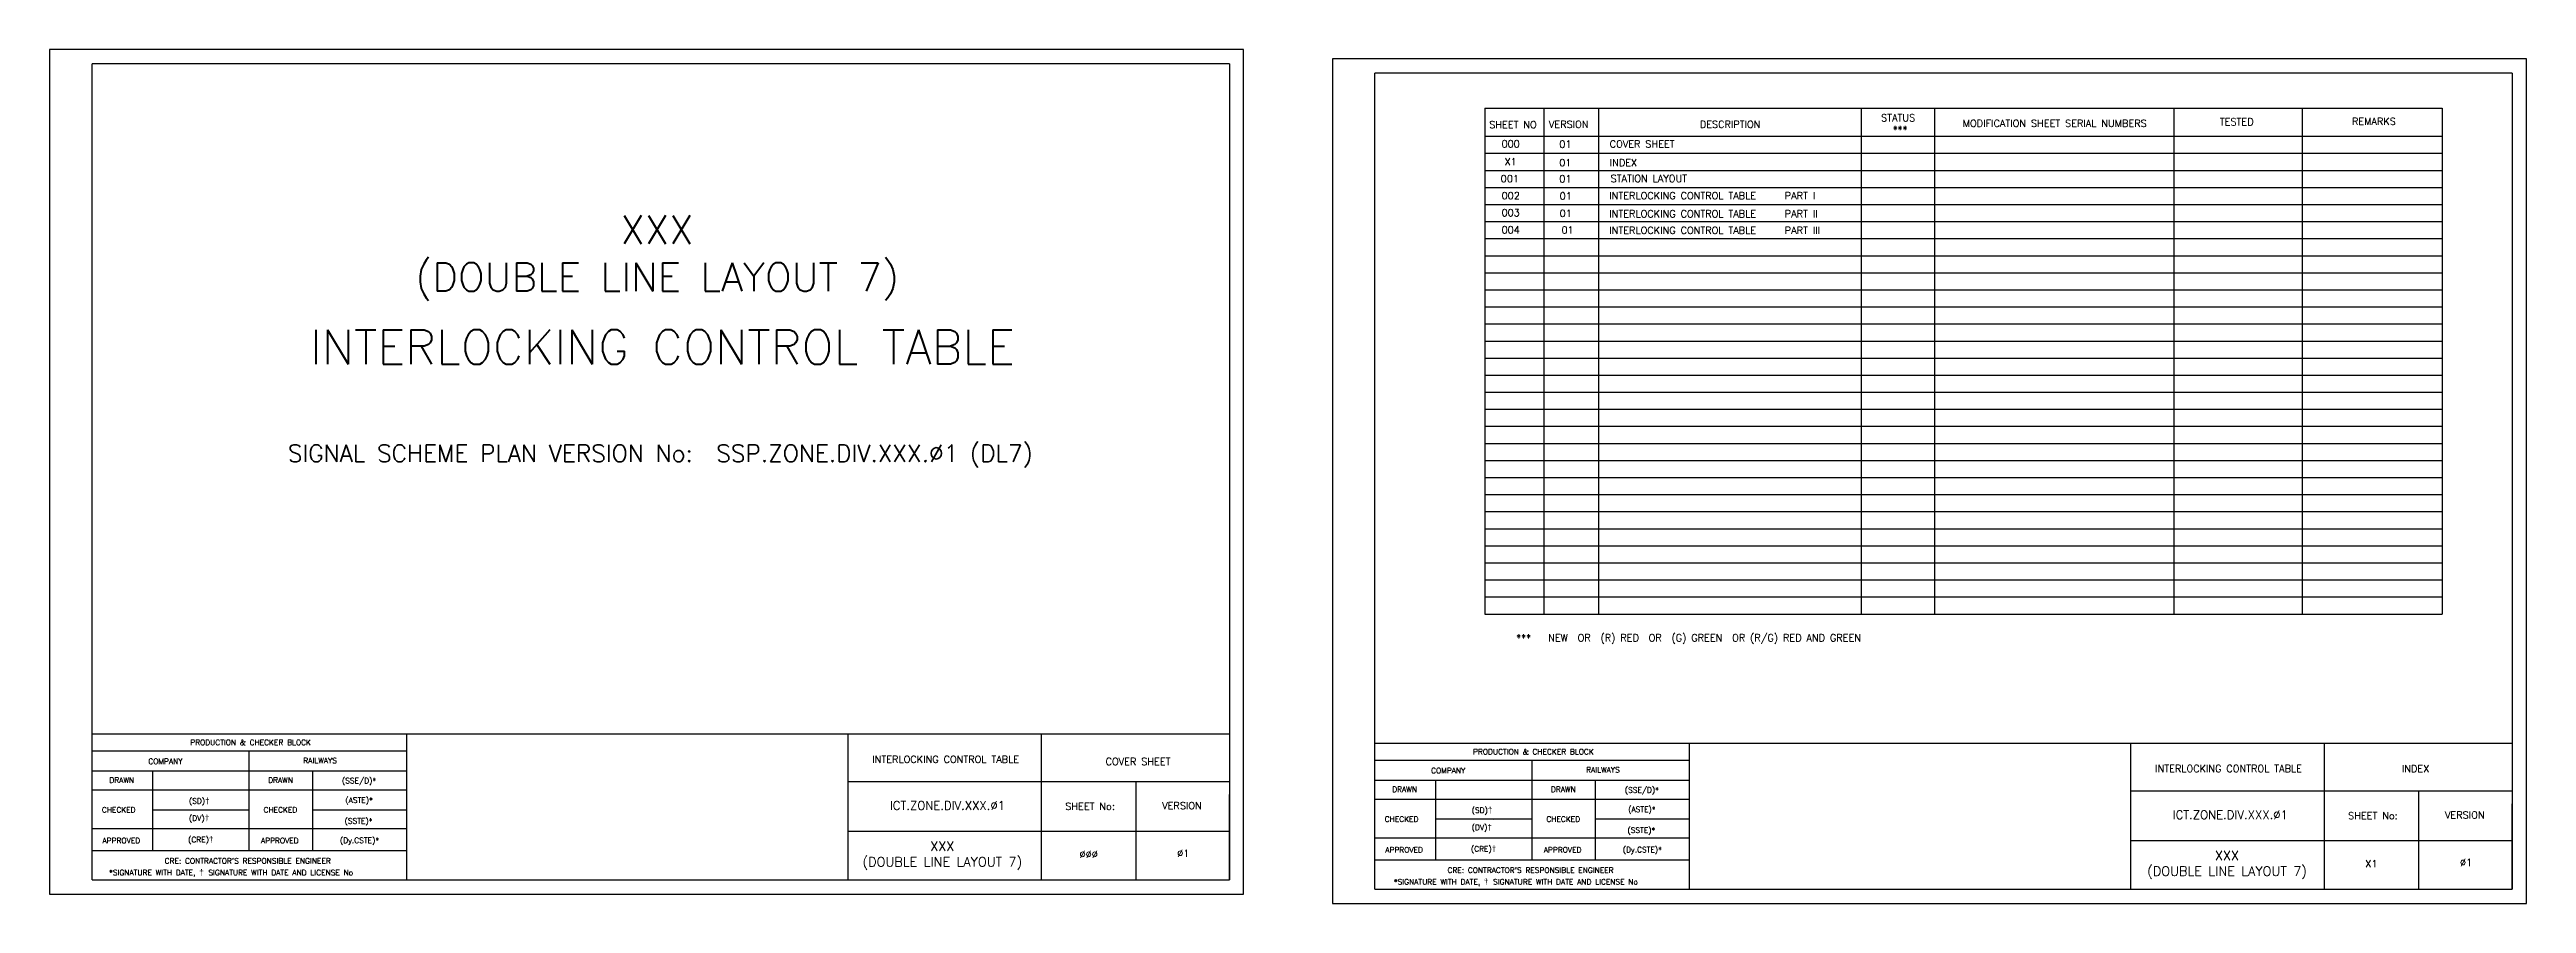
# Model space of a CAD drawing. Header units: inches. Extents: x -19 to 1646, y 43 to 690.
# Drawn here: x 323 to 1194, y 389 to 690 of the extents above; entities that cross this region are included whole.
import ezdxf
from ezdxf.enums import TextEntityAlignment as Align

# ---------------------------------------------------------------- set-up
doc = ezdxf.new("R2010")
doc.units = ezdxf.units.IN
doc.header["$MEASUREMENT"] = 0
doc.styles.add('ROMANS', font='romans.shx', dxfattribs={"height": 2})

msp = doc.modelspace()

# ---------------------------------------------------------------- texts
at = {"color": 0, "style": 'ROMANS'}
for s, p in [('SHEET NO', (837.8, 663.13)), ('VERSION', (857.4, 663.26)), ('DESCRIPTION', (914.18, 663.3)), ('STATUS', (973.27, 665.57)), ('MODIFICATION SHEET SERIAL NUMBERS', (1028.35, 663.66)), ('TESTED', (1092.34, 664.16)), ('REMARKS', (1140.61, 664.34))]:
    msp.add_text(s, height=2.5, dxfattribs=at).set_placement(p, align=Align.MIDDLE)
at = {"style": 'ROMANS'}
for s, height, p in [('***   ', 2.5, (976.54, 661.45)), ('INTERLOCKING CONTROL TABLE', 12, (538.66, 584.97)), ('SIGNAL SCHEME PLAN VERSION No:  SSP.ZONE.DIV.XXX.Ø1 (DL7)', 6, (537.9, 547.59)), ('***   NEW  OR  (R) RED  OR  (G) GREEN  OR (R/G) RED AND GREEN', 2.5, (899.59, 482.71)), ('PRODUCTION & CHECKER BLOCK', 1.92, (393.78, 445.92)), ('COMPANY', 1.92, (363.82, 439.3)), ('RAILWAYS', 1.92, (418.24, 439.56)), ('COMPANY', 1.92, (815.01, 436.05)), ('PRODUCTION & CHECKER BLOCK', 1.92, (844.98, 442.66)), ('RAILWAYS', 1.92, (869.43, 436.31)), ('DRAWN', 1.92, (348.47, 432.68)), ('DRAWN', 1.92, (404.32, 432.68)), ('(SSE/D)*', 1.92, (431.94, 432.47)), ('(ASTE)*', 1.92, (431.94, 425.65)), ('DRAWN', 1.92, (799.66, 429.42)), ('DRAWN', 1.92, (855.52, 429.42)), ('(SSE/D)*', 1.92, (883.13, 429.22)), ('CHECKED', 1.92, (347.41, 422.22)), ('CHECKED', 1.92, (404.28, 422.22)), ('(SSTE)*', 1.92, (431.77, 418.32)), ('CHECKED', 1.92, (798.61, 418.97)), ('CHECKED', 1.92, (855.47, 418.97)), ('(ASTE)*', 1.92, (883.13, 422.39)), ('APPROVED', 1.92, (348.31, 411.42)), ('APPROVED', 1.92, (404.05, 411.42)), ('(Dy.CSTE)*', 1.92, (432.1, 411.5)), ('(Dy.CSTE)*', 1.92, (883.3, 408.24)), ('(SSTE)*', 1.92, (882.96, 415.07)), ("CRE: CONTRACTOR'S RESPONSIBLE ENGINEER", 1.92, (392.78, 404.27)), ('APPROVED', 1.92, (799.51, 408.17)), ("CRE: CONTRACTOR'S RESPONSIBLE ENGINEER", 1.92, (843.98, 401.01)), ('APPROVED', 1.92, (855.25, 408.17))]:
    msp.add_text(s, height=height, dxfattribs=at).set_placement(p, align=Align.MIDDLE_CENTER)
at = {"color": 0, "style": 'ROMANS'}
for s, p in [('000', (836.97, 656.41)), ('01', (856.25, 656.3)), ('001', (836.7, 644.17)), ('X1', (836.97, 650.14)), ('01', (856.2, 649.82)), ('01', (856.23, 644.11)), ('002', (837.01, 638.17)), ('01', (856.36, 638.11)), ('003', (836.99, 632.17)), ('004', (836.99, 626.17)), ('01', (856.34, 631.94)), ('01 ', (857.85, 626.11))]:
    msp.add_text(s, height=2.5, dxfattribs=at).set_placement(p, align=Align.MIDDLE_CENTER)
for s, p in [('COVER SHEET', (871.83, 656.32)), ('INDEX', (871.83, 649.76)), ('STATION LAYOUT', (872.14, 644.21)), ('INTERLOCKING CONTROL TABLE   PART I', (871.67, 638.15)), ('INTERLOCKING CONTROL TABLE   PART II', (871.67, 631.81)), ('INTERLOCKING CONTROL TABLE   PART III', (871.67, 625.98))]:
    msp.add_text(s, height=2.5, dxfattribs=at).set_placement(p, align=Align.MIDDLE_LEFT)
at = {"lineweight": -2, "style": 'ROMANS'}
for s, height, p in [('INTERLOCKING CONTROL TABLE', 2.5, (638.27, 440)), ('COVER SHEET', 2.5, (705.91, 439.22)), ('INTERLOCKING CONTROL TABLE', 2.5, (1089.47, 436.75)), ('INDEX ', 2.5, (1156.12, 436.68)), ('ICT.ZONE.DIV.XXX.Ø1', 3, (638.89, 423.75)), ('SHEET No:', 2.5, (689.06, 423.45)), ('VERSION', 2.5, (721.37, 423.68)), ('ICT.ZONE.DIV.XXX.Ø1', 3, (1090.08, 420.5)), ('SHEET No:', 2.5, (1140.26, 420.2)), ('VERSION', 2.5, (1172.56, 420.43)), ('ØØØ ', 2.5, (689.41, 406.59)), ('Ø1', 2.5, (721.83, 406.96)), ('X1 ', 2.5, (1140.6, 403.33)), ('Ø1', 2.5, (1173.02, 403.71))]:
    msp.add_text(s, height=height, dxfattribs=at).set_placement(p, align=Align.MIDDLE_CENTER)
at = {"attachment_point": 2, "style": 'ROMANS'}
for insert, char_height, width in [((536.76, 631.27), 10, 217.2642), ((637.09, 411.08), 3.3, 67.7741), ((1088.95, 407.83), 3.3, 67.7741)]:
    msp.add_mtext('XXX\\P(DOUBLE LINE LAYOUT 7)', dxfattribs=dict(at, insert=insert, char_height=char_height, width=width))
at = {"char_height": 1.92, "attachment_point": 1, "style": 'ROMANS'}
for s, width, insert in [('(SD){\\fArial|b0|i0|c0|p34;\\H1.08333x;†}', 8.1172, (372.1, 426.47)), ('(DV){\\fArial|b0|i0|c0|p34;\\H1.08333x;†}', 8.1172, (372.1, 420.42)), ('(SD){\\fArial|b0|i0|c0|p34;\\H1.08333x;†}', 8.1172, (823.29, 423.22)), ('(CRE){\\fArial|b0|i0|c0|p34;\\H1.08333x;†}', 8.1172, (371.81, 412.89)), ('(CRE){\\fArial|b0|i0|c0|p34;\\H1.08333x;†}', 8.1172, (823, 409.63)), ('(DV){\\fArial|b0|i0|c0|p34;\\H1.08333x;†}', 8.1172, (823.29, 417.17)), ('\\pi-5.76,l9.6,t9.6;*SIGNATURE WITH DATE, {\\fArial|b0|i0|c0|p34;\\H1.08333x;†  }SIGNATURE WITH DATE AND LICENSE No', 115.6915, (340.18, 401.28)), ('\\pi-5.76,l9.6,t9.6;*SIGNATURE WITH DATE, {\\fArial|b0|i0|c0|p34;\\H1.08333x;†  }SIGNATURE WITH DATE AND LICENSE No', 113.7459, (792.06, 398.03))]:
    msp.add_mtext_dynamic_manual_height_columns(s, width=width, gutter_width=12.5, heights=[0], dxfattribs=dict(at, insert=insert))

# ---------------------------------------------------------------- linework, layer by layer
at = {"lineweight": -2}
for p, q in [((743.07, 689.57), (323.07, 689.57)), ((323.07, 689.57), (323.07, 392.57)), ((743.07, 392.57), (743.07, 689.57)), ((338.07, 397.57), (338.07, 684.57)), ((738.07, 684.57), (738.07, 397.57)), ((1194.26, 686.31), (774.26, 686.31)), ((774.26, 686.31), (774.26, 389.31)), ((789.26, 394.31), (789.26, 681.31)), ((1189.26, 681.31), (1189.26, 394.31)), ((1194.26, 389.31), (1194.26, 686.31)), ((603.93, 397.85), (603.93, 448.91)), ((1055.12, 394.6), (1055.12, 445.66)), ((603.93, 432.19), (737.89, 432.19)), ((1055.12, 428.94), (1189.08, 428.94)), ((603.93, 414.74), (738.07, 414.74)), ((1055.12, 411.48), (1189.26, 411.48)), ((323.07, 392.57), (743.07, 392.57)), ((774.26, 389.31), (1194.26, 389.31))]:
    msp.add_line(p, q, dxfattribs=at)
at = {"linetype": 'Continuous', "lineweight": -2}
for p, q in [((738.07, 684.57), (338.07, 684.57)), ((1189.26, 681.31), (789.26, 681.31)), ((672, 397.85), (672, 448.91)), ((1123.2, 394.6), (1123.2, 445.66)), ((738.07, 397.57), (738.07, 427.57)), ((1189.26, 394.31), (1189.26, 424.31)), ((338.07, 397.57), (620.07, 397.57)), ((338.07, 397.57), (738.07, 397.57)), ((789.26, 394.31), (1071.26, 394.31)), ((789.26, 394.31), (1189.26, 394.31))]:
    msp.add_line(p, q, dxfattribs=at)
at = {"color": 0}
for p, q in [((827.85, 668.91), (1164.56, 668.91)), ((848.62, 668.75), (848.62, 491.08)), ((867.87, 668.91), (867.87, 491.08)), ((960.31, 668.91), (960.31, 491.08)), ((986.08, 668.91), (986.08, 491.08)), ((1070.25, 668.91), (1070.25, 491.08)), ((1115.4, 668.91), (1115.4, 491.08)), ((1164.56, 668.91), (1164.56, 491.08)), ((827.85, 659.08), (1164.56, 659.08)), ((827.85, 653.08), (1164.56, 653.08)), ((827.85, 647.08), (1164.56, 647.08)), ((827.85, 641.08), (1164.56, 641.08)), ((827.85, 635.08), (1164.56, 635.08)), ((827.85, 629.08), (1164.56, 629.08)), ((827.85, 623.08), (1164.56, 623.08)), ((827.85, 617.08), (1164.56, 617.08)), ((827.85, 611.08), (1164.56, 611.08)), ((827.85, 605.08), (1164.56, 605.08)), ((827.85, 599.08), (1164.56, 599.08)), ((827.85, 593.08), (1164.56, 593.08)), ((827.85, 587.08), (1164.56, 587.08)), ((827.85, 581.08), (1164.56, 581.08)), ((827.85, 575.08), (1164.56, 575.08)), ((827.85, 569.08), (1164.56, 569.08)), ((827.85, 563.08), (1164.56, 563.08)), ((827.85, 557.08), (1164.56, 557.08)), ((827.85, 551.08), (1164.56, 551.08)), ((827.85, 545.08), (1164.56, 545.08)), ((827.85, 539.08), (1164.56, 539.08)), ((827.85, 533.08), (1164.56, 533.08)), ((827.85, 527.08), (1164.56, 527.08)), ((827.85, 521.08), (1164.56, 521.08)), ((827.85, 515.08), (1164.56, 515.08)), ((827.85, 509.08), (1164.56, 509.08)), ((827.85, 503.08), (1164.56, 503.08)), ((827.85, 497.08), (1164.56, 497.08)), ((827.85, 491.08), (1164.56, 491.08)), ((827.85, 491.08), (1164.56, 491.08)), ((827.85, 491.08), (1164.56, 491.08))]:
    msp.add_line(p, q, dxfattribs=at)
for p, q in [((827.85, 668.91), (827.85, 491.08)), ((338.07, 448.91), (738.07, 448.91)), ((448.6, 448.91), (448.6, 397.57)), ((789.26, 445.66), (1189.26, 445.66)), ((899.8, 445.66), (899.8, 394.31)), ((371.25, 442.86), (338, 442.86)), ((371.25, 435.81), (338, 435.82)), ((359.44, 407.76), (359.44, 435.82)), ((448.6, 442.85), (371.25, 442.86)), ((448.6, 435.81), (371.25, 435.81)), ((393.21, 442.86), (393.21, 407.76)), ((415.65, 407.76), (415.65, 435.81)), ((822.44, 439.6), (789.19, 439.61)), ((899.8, 439.6), (822.44, 439.6)), ((844.4, 439.6), (844.4, 404.51)), ((371.25, 429.15), (338, 429.15)), ((448.6, 429.14), (371.25, 429.15)), ((705.11, 432.19), (705.11, 397.57)), ((822.44, 432.56), (789.19, 432.56)), ((810.64, 404.51), (810.64, 432.56)), ((899.8, 432.56), (822.44, 432.56)), ((866.84, 404.51), (866.84, 432.56)), ((1156.3, 428.94), (1156.3, 394.31)), ((393.21, 422.17), (359.44, 422.17)), ((379.9, 422.02), (379.9, 422.02)), ((448.6, 422.17), (415.65, 422.17)), ((822.44, 425.9), (789.19, 425.9)), ((844.4, 418.92), (810.64, 418.92)), ((899.8, 425.89), (822.44, 425.9)), ((831.1, 418.77), (831.1, 418.77)), ((899.8, 418.91), (866.84, 418.91)), ((371.25, 415.5), (338, 415.51)), ((448.6, 415.5), (371.25, 415.5)), ((822.44, 412.25), (789.19, 412.25)), ((899.8, 412.25), (822.44, 412.25)), ((371.25, 407.76), (338, 407.76)), ((448.6, 407.76), (371.25, 407.76)), ((822.44, 404.51), (789.19, 404.51)), ((899.8, 404.5), (822.44, 404.51))]:
    msp.add_line(p, q)

msp.set_redraw_order([(e.dxf.handle, doc.entitydb.next_handle()) for e in msp.query("TEXT MTEXT ATTDEF DIMENSION ARC_DIMENSION")])  # texts and dimensions are drawn at this point

doc.saveas('drawing.dxf')
